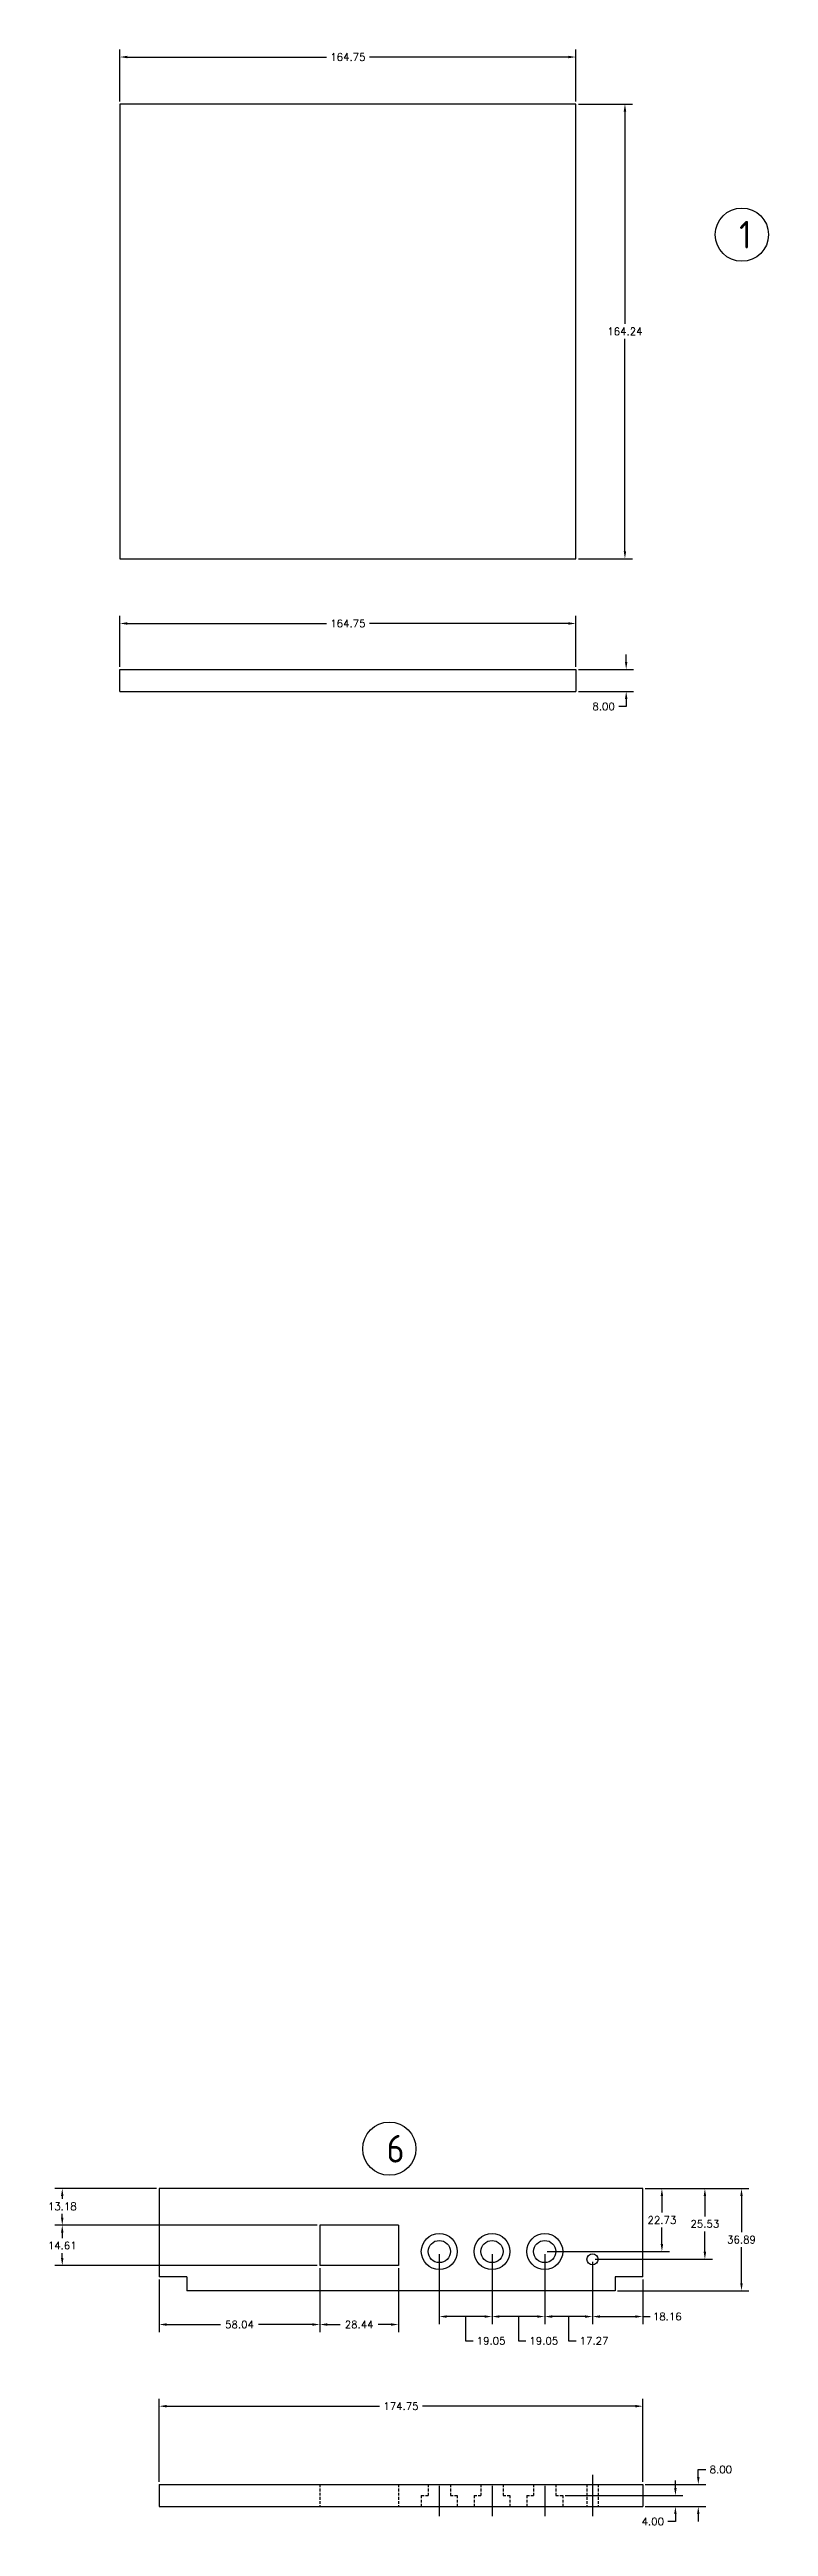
# Model space of a CAD drawing. Header units: millimetres. Extents: x -767 to 3290, y -266 to 762.
# Drawn here: x 104 to 364, y -152 to 743 of the extents above; entities that cross this region are included whole.
import ezdxf

# ---------------------------------------------------------------- set-up
doc = ezdxf.new("R2010")
doc.units = ezdxf.units.MM
doc.linetypes.add('CENTER2', pattern=[28.575, 19.05, -3.175, 3.175, -3.175])
doc.linetypes.add('DASHEDX2', pattern=[1.5, 1, -0.5])
for name, color, linetype in [('Dim', 1, 'Continuous'), ('Hidden', 3, 'DASHEDX2'), ('Layer1', 5, 'Continuous'), ('Wood', 7, 'Continuous')]:
    doc.layers.add(name, color=color, linetype=linetype)
doc.styles.add('ISO Proportional', font='isocp.shx')
doc.styles.get("Standard").update_dxf_attribs({"font": 'simplex.shx'})
doc.dimstyles.new('Copy of Standard', dxfattribs={"dimscale": 15, "dimtxt": 0.18, "dimasz": 0.18, "dimexe": 0.18, "dimexo": 0.0625, "dimgap": 0.09, "dimtad": 0, "dimtih": 1, "dimtoh": 1, "dimzin": 0, "dimdsep": 46, "dimtxsty": 'Standard', "dimcen": 0.09, "dimadec": 0, "dimazin": 0, "dimtfac": 1, "dimtofl": 0, "dimtmove": 0, "dimatfit": 2, "dimfxl": 1, "dimtolj": 1, "dimtzin": 0, "dimarcsym": 0})

msp = doc.modelspace()

# ---------------------------------------------------------------- texts
at = {"layer": 'Layer1', "char_height": 10, "attachment_point": 1, "style": 'ISO Proportional'}
for s, insert in [('1', (353.227, 680.965)), ('6', (225.817, -10.537))]:
    msp.add_mtext_dynamic_manual_height_columns(s, width=25.64739, gutter_width=12.5, heights=[0], dxfattribs=dict(at, insert=insert))

# ---------------------------------------------------------------- blocks, each defined once
blk = doc.blocks.new('*D44')
at = {"layer": 'Defpoints', "color": 0, "transparency": 16777216}
for p in [(294.21, 723.14), (294.21, 558.9), (311.97, 558.9)]:
    blk.add_point(p, dxfattribs=at)
at = {"layer": 'Dim', "color": 0, "lineweight": -2, "transparency": 16777216}
for p, q in [((295.15, 723.14), (314.67, 723.14)), ((311.97, 720.44), (311.97, 643.72)), ((311.97, 561.6), (311.97, 638.32)), ((295.15, 558.9), (314.67, 558.9))]:
    blk.add_line(p, q, dxfattribs=at)
at = {"layer": 'Dim', "color": 0, "transparency": 16777216}
for points in [[(311.52, 720.44), (312.42, 720.44), (311.97, 723.14)], [(311.52, 561.6), (312.42, 561.6), (311.97, 558.9)]]:
    blk.add_solid(points, dxfattribs=at)
at = {"layer": 'Dim', "color": 0, "transparency": 16777216, "insert": (311.97, 641.02), "char_height": 2.7, "attachment_point": 5}
blk.add_mtext('\\A1;164.24', dxfattribs=at)
blk = doc.blocks.new('*D45')
at = {"layer": 'Defpoints', "color": 0, "transparency": 16777216}
for p in [(294.21, 740.14), (129.46, 723.14), (294.21, 723.14)]:
    blk.add_point(p, dxfattribs=at)
at = {"layer": 'Dim', "color": 0, "lineweight": -2, "transparency": 16777216}
for p, q in [((129.46, 724.08), (129.46, 742.84)), ((294.21, 724.08), (294.21, 742.84)), ((132.16, 740.14), (204.06, 740.14)), ((291.51, 740.14), (219.62, 740.14))]:
    blk.add_line(p, q, dxfattribs=at)
at = {"layer": 'Dim', "color": 0, "transparency": 16777216}
for points in [[(132.16, 740.59), (132.16, 739.69), (129.46, 740.14)], [(291.51, 740.59), (291.51, 739.69), (294.21, 740.14)]]:
    blk.add_solid(points, dxfattribs=at)
at = {"layer": 'Dim', "color": 0, "transparency": 16777216, "insert": (211.84, 740.14), "char_height": 2.7, "attachment_point": 5}
blk.add_mtext('\\A1;164.75', dxfattribs=at)
blk = doc.blocks.new('*D46')
at = {"layer": 'Defpoints', "color": 0, "transparency": 16777216}
for p in [(294.21, 518.9), (294.21, 510.9), (312.42, 510.9)]:
    blk.add_point(p, dxfattribs=at)
at = {"layer": 'Dim', "color": 0, "lineweight": -2, "transparency": 16777216}
for p, q in [((312.42, 521.6), (312.42, 524.3)), ((295.15, 518.9), (315.12, 518.9)), ((295.15, 510.9), (315.12, 510.9)), ((312.42, 505.5), (309.72, 505.5)), ((312.42, 508.2), (312.42, 505.5))]:
    blk.add_line(p, q, dxfattribs=at)
at = {"layer": 'Dim', "color": 0, "transparency": 16777216}
for points in [[(311.97, 521.6), (312.87, 521.6), (312.42, 518.9)], [(311.97, 508.2), (312.87, 508.2), (312.42, 510.9)]]:
    blk.add_solid(points, dxfattribs=at)
at = {"layer": 'Dim', "color": 0, "transparency": 16777216, "insert": (304.26, 505.5), "char_height": 2.7, "attachment_point": 5}
blk.add_mtext('\\A1;8.00', dxfattribs=at)
blk = doc.blocks.new('*D47')
at = {"layer": 'Defpoints', "color": 0, "transparency": 16777216}
for p in [(294.21, 535.5), (129.46, 518.9), (294.21, 518.9)]:
    blk.add_point(p, dxfattribs=at)
at = {"layer": 'Dim', "color": 0, "lineweight": -2, "transparency": 16777216}
for p, q in [((129.46, 519.84), (129.46, 538.2)), ((294.21, 519.84), (294.21, 538.2)), ((132.16, 535.5), (204.06, 535.5)), ((291.51, 535.5), (219.62, 535.5))]:
    blk.add_line(p, q, dxfattribs=at)
at = {"layer": 'Dim', "color": 0, "transparency": 16777216}
for points in [[(132.16, 535.95), (132.16, 535.05), (129.46, 535.5)], [(291.51, 535.95), (291.51, 535.05), (294.21, 535.5)]]:
    blk.add_solid(points, dxfattribs=at)
at = {"layer": 'Dim', "color": 0, "transparency": 16777216, "insert": (211.84, 535.5), "char_height": 2.7, "attachment_point": 5}
blk.add_mtext('\\A1;164.75', dxfattribs=at)
blk = doc.blocks.new('*D102')
at = {"layer": 'Defpoints', "color": 0, "transparency": 16777216}
for p in [(318.41, -29.95), (325.33, -29.95), (282.98, -52.68)]:
    blk.add_point(p, dxfattribs=at)
at = {"layer": 'Dim', "color": 0, "lineweight": -2, "transparency": 16777216}
for p, q in [((319.34, -29.95), (328.03, -29.95)), ((325.33, -32.65), (325.33, -38.61)), ((325.33, -49.98), (325.33, -44.01)), ((283.92, -52.68), (328.03, -52.68))]:
    blk.add_line(p, q, dxfattribs=at)
at = {"layer": 'Dim', "color": 0, "transparency": 16777216}
for points in [[(324.88, -32.65), (325.78, -32.65), (325.33, -29.95)], [(324.88, -49.98), (325.78, -49.98), (325.33, -52.68)]]:
    blk.add_solid(points, dxfattribs=at)
at = {"layer": 'Dim', "color": 0, "transparency": 16777216, "insert": (325.33, -41.31), "char_height": 2.7, "attachment_point": 5}
blk.add_mtext('\\A1;22.73', dxfattribs=at)
blk = doc.blocks.new('*D103')
at = {"layer": 'Defpoints', "color": 0, "transparency": 16777216}
for p in [(108.62, -29.95), (143.66, -29.95), (201.7, -43.13)]:
    blk.add_point(p, dxfattribs=at)
at = {"layer": 'Dim', "color": 0, "lineweight": -2, "transparency": 16777216}
for p, q in [((142.72, -29.95), (105.92, -29.95)), ((108.62, -32.65), (108.62, -33.67)), ((200.76, -43.13), (105.92, -43.13)), ((108.62, -40.43), (108.62, -39.07))]:
    blk.add_line(p, q, dxfattribs=at)
at = {"layer": 'Dim', "color": 0, "transparency": 16777216}
for points in [[(108.17, -32.65), (109.07, -32.65), (108.62, -29.95)], [(108.17, -40.43), (109.07, -40.43), (108.62, -43.13)]]:
    blk.add_solid(points, dxfattribs=at)
at = {"layer": 'Dim', "color": 0, "transparency": 16777216, "insert": (108.62, -36.37), "char_height": 2.7, "attachment_point": 5}
blk.add_mtext('\\A1;13.18', dxfattribs=at)
blk = doc.blocks.new('*D104')
at = {"layer": 'Defpoints', "color": 0, "transparency": 16777216}
for p in [(108.62, -43.13), (201.7, -43.13), (201.7, -57.74)]:
    blk.add_point(p, dxfattribs=at)
at = {"layer": 'Dim', "color": 0, "lineweight": -2, "transparency": 16777216}
for p, q in [((200.76, -43.13), (105.92, -43.13)), ((108.62, -45.83), (108.62, -47.83)), ((108.62, -55.04), (108.62, -53.23)), ((200.76, -57.74), (105.92, -57.74))]:
    blk.add_line(p, q, dxfattribs=at)
at = {"layer": 'Dim', "color": 0, "transparency": 16777216}
for points in [[(108.17, -45.83), (109.07, -45.83), (108.62, -43.13)], [(108.17, -55.04), (109.07, -55.04), (108.62, -57.74)]]:
    blk.add_solid(points, dxfattribs=at)
at = {"layer": 'Dim', "color": 0, "transparency": 16777216, "insert": (108.62, -50.53), "char_height": 2.7, "attachment_point": 5}
blk.add_mtext('\\A1;14.61', dxfattribs=at)
blk = doc.blocks.new('*D105')
at = {"layer": 'Defpoints', "color": 0, "transparency": 16777216}
for p in [(318.41, -29.95), (340.86, -29.95), (300.25, -55.48)]:
    blk.add_point(p, dxfattribs=at)
at = {"layer": 'Dim', "color": 0, "lineweight": -2, "transparency": 16777216}
for p, q in [((319.34, -29.95), (343.56, -29.95)), ((340.86, -32.65), (340.86, -40.01)), ((340.86, -52.78), (340.86, -45.41)), ((301.18, -55.48), (343.56, -55.48))]:
    blk.add_line(p, q, dxfattribs=at)
at = {"layer": 'Dim', "color": 0, "transparency": 16777216}
for points in [[(340.41, -32.65), (341.31, -32.65), (340.86, -29.95)], [(340.41, -52.78), (341.31, -52.78), (340.86, -55.48)]]:
    blk.add_solid(points, dxfattribs=at)
at = {"layer": 'Dim', "color": 0, "transparency": 16777216, "insert": (340.86, -42.71), "char_height": 2.7, "attachment_point": 5}
blk.add_mtext('\\A1;25.53', dxfattribs=at)
blk = doc.blocks.new('*D106')
at = {"layer": 'Defpoints', "color": 0, "transparency": 16777216}
for p in [(318.41, -136.84), (318.41, -144.84), (338.48, -144.84)]:
    blk.add_point(p, dxfattribs=at)
at = {"layer": 'Dim', "color": 0, "lineweight": -2, "transparency": 16777216}
for p, q in [((338.48, -134.14), (338.48, -131.44)), ((338.48, -131.44), (341.18, -131.44)), ((319.34, -136.84), (341.18, -136.84)), ((319.34, -144.84), (341.18, -144.84)), ((338.48, -147.54), (338.48, -150.24))]:
    blk.add_line(p, q, dxfattribs=at)
at = {"layer": 'Dim', "color": 0, "transparency": 16777216}
for points in [[(338.03, -134.14), (338.93, -134.14), (338.48, -136.84)], [(338.03, -147.54), (338.93, -147.54), (338.48, -144.84)]]:
    blk.add_solid(points, dxfattribs=at)
at = {"layer": 'Dim', "color": 0, "transparency": 16777216, "insert": (346.64, -131.44), "char_height": 2.7, "attachment_point": 5}
blk.add_mtext('\\A1;8.00', dxfattribs=at)
blk = doc.blocks.new('*U101')
at = {"layer": 'Hidden', "color": 0, "linetype": 'CENTER2', "transparency": 16777216}
blk.add_line((0, 5.5), (0, -5.5), dxfattribs=at)
blk = doc.blocks.new('*U98')
at = {"layer": 'Hidden', "color": 0, "linetype": 'CENTER2', "transparency": 16777216}
blk.add_line((0, 5.5), (0, -5.5), dxfattribs=at)
blk = doc.blocks.new('*U99')
at = {"layer": 'Hidden', "color": 0, "linetype": 'CENTER2', "transparency": 16777216}
blk.add_line((0, 5.5), (0, -5.5), dxfattribs=at)
blk = doc.blocks.new('*U100')
at = {"layer": 'Hidden', "color": 0, "linetype": 'CENTER2', "transparency": 16777216}
blk.add_line((0, 7.5), (0, -7.5), dxfattribs=at)
blk = doc.blocks.new('*D107')
at = {"layer": 'Defpoints', "color": 0, "transparency": 16777216}
for p in [(318.41, -108.56), (143.66, -136.84), (318.41, -136.84)]:
    blk.add_point(p, dxfattribs=at)
at = {"layer": 'Dim', "color": 0, "lineweight": -2, "transparency": 16777216}
for p, q in [((143.66, -135.9), (143.66, -105.86)), ((318.41, -135.9), (318.41, -105.86)), ((146.36, -108.56), (223.25, -108.56)), ((315.71, -108.56), (238.81, -108.56))]:
    blk.add_line(p, q, dxfattribs=at)
at = {"layer": 'Dim', "color": 0, "transparency": 16777216}
for points in [[(146.36, -108.11), (146.36, -109.01), (143.66, -108.56)], [(315.71, -108.11), (315.71, -109.01), (318.41, -108.56)]]:
    blk.add_solid(points, dxfattribs=at)
at = {"layer": 'Dim', "color": 0, "transparency": 16777216, "insert": (231.03, -108.56), "char_height": 2.7, "attachment_point": 5}
blk.add_mtext('\\A1;174.75', dxfattribs=at)
blk = doc.blocks.new('*D108')
at = {"layer": 'Defpoints', "color": 0, "transparency": 16777216}
for p in [(318.41, -29.95), (308.41, -66.84), (354.09, -66.84)]:
    blk.add_point(p, dxfattribs=at)
at = {"layer": 'Dim', "color": 0, "lineweight": -2, "transparency": 16777216}
for p, q in [((319.34, -29.95), (356.79, -29.95)), ((354.09, -32.65), (354.09, -45.69)), ((354.09, -64.14), (354.09, -51.09)), ((309.34, -66.84), (356.79, -66.84))]:
    blk.add_line(p, q, dxfattribs=at)
at = {"layer": 'Dim', "color": 0, "transparency": 16777216}
for points in [[(353.64, -32.65), (354.54, -32.65), (354.09, -29.95)], [(353.64, -64.14), (354.54, -64.14), (354.09, -66.84)]]:
    blk.add_solid(points, dxfattribs=at)
at = {"layer": 'Dim', "color": 0, "transparency": 16777216, "insert": (354.09, -48.39), "char_height": 2.7, "attachment_point": 5}
blk.add_mtext('\\A1;36.89', dxfattribs=at)
blk = doc.blocks.new('*D118')
at = {"layer": 'Defpoints', "color": 0, "transparency": 16777216}
for p in [(143.66, -61.84), (201.7, -57.74), (201.7, -79.06)]:
    blk.add_point(p, dxfattribs=at)
at = {"layer": 'Dim', "color": 0, "lineweight": -2, "transparency": 16777216}
for p, q in [((201.7, -58.67), (201.7, -81.76)), ((143.66, -62.78), (143.66, -81.76)), ((146.36, -79.06), (165.86, -79.06)), ((199, -79.06), (179.49, -79.06))]:
    blk.add_line(p, q, dxfattribs=at)
at = {"layer": 'Dim', "color": 0, "transparency": 16777216}
for points in [[(146.36, -78.61), (146.36, -79.51), (143.66, -79.06)], [(199, -78.61), (199, -79.51), (201.7, -79.06)]]:
    blk.add_solid(points, dxfattribs=at)
at = {"layer": 'Dim', "color": 0, "transparency": 16777216, "insert": (172.68, -79.06), "char_height": 2.7, "attachment_point": 5}
blk.add_mtext('\\A1;58.04', dxfattribs=at)
blk = doc.blocks.new('*D119')
at = {"layer": 'Defpoints', "color": 0, "transparency": 16777216}
for p in [(201.7, -57.74), (230.14, -57.74), (230.14, -79.06)]:
    blk.add_point(p, dxfattribs=at)
at = {"layer": 'Dim', "color": 0, "lineweight": -2, "transparency": 16777216}
for p, q in [((201.7, -58.67), (201.7, -81.76)), ((230.14, -58.67), (230.14, -81.76)), ((204.4, -79.06), (209.11, -79.06)), ((227.44, -79.06), (222.73, -79.06))]:
    blk.add_line(p, q, dxfattribs=at)
at = {"layer": 'Dim', "color": 0, "transparency": 16777216}
for points in [[(204.4, -78.61), (204.4, -79.51), (201.7, -79.06)], [(227.44, -78.61), (227.44, -79.51), (230.14, -79.06)]]:
    blk.add_solid(points, dxfattribs=at)
at = {"layer": 'Dim', "color": 0, "transparency": 16777216, "insert": (215.92, -79.06), "char_height": 2.7, "attachment_point": 5}
blk.add_mtext('\\A1;28.44', dxfattribs=at)
blk = doc.blocks.new('*D120')
at = {"layer": 'Defpoints', "color": 0, "transparency": 16777216}
for p in [(300.25, -55.48), (318.41, -61.84), (300.25, -76.18)]:
    blk.add_point(p, dxfattribs=at)
at = {"layer": 'Dim', "color": 0, "lineweight": -2, "transparency": 16777216}
for p, q in [((300.25, -56.41), (300.25, -78.88)), ((318.41, -62.78), (318.41, -78.88)), ((302.95, -76.18), (315.71, -76.18)), ((318.41, -76.18), (321.11, -76.18))]:
    blk.add_line(p, q, dxfattribs=at)
at = {"layer": 'Dim', "color": 0, "transparency": 16777216}
for points in [[(302.95, -75.73), (302.95, -76.63), (300.25, -76.18)], [(315.71, -75.73), (315.71, -76.63), (318.41, -76.18)]]:
    blk.add_solid(points, dxfattribs=at)
at = {"layer": 'Dim', "color": 0, "transparency": 16777216, "insert": (327.28, -76.18), "char_height": 2.7, "attachment_point": 5}
blk.add_mtext('\\A1;18.16', dxfattribs=at)
blk = doc.blocks.new('*D121')
at = {"layer": 'Defpoints', "color": 0, "transparency": 16777216}
for p in [(282.98, -52.68), (300.25, -55.48), (282.98, -76.18)]:
    blk.add_point(p, dxfattribs=at)
at = {"layer": 'Dim', "color": 0, "lineweight": -2, "transparency": 16777216}
for p, q in [((282.98, -53.62), (282.98, -78.88)), ((300.25, -56.41), (300.25, -78.88)), ((297.55, -76.18), (285.68, -76.18)), ((291.61, -76.18), (291.61, -84.96)), ((291.61, -84.96), (294.31, -84.96))]:
    blk.add_line(p, q, dxfattribs=at)
at = {"layer": 'Dim', "color": 0, "transparency": 16777216}
for points in [[(285.68, -75.73), (285.68, -76.63), (282.98, -76.18)], [(297.55, -75.73), (297.55, -76.63), (300.25, -76.18)]]:
    blk.add_solid(points, dxfattribs=at)
at = {"layer": 'Dim', "color": 0, "transparency": 16777216, "insert": (300.81, -84.96), "char_height": 2.7, "attachment_point": 5}
blk.add_mtext('\\A1;17.27', dxfattribs=at)
blk = doc.blocks.new('*D122')
at = {"layer": 'Defpoints', "color": 0, "transparency": 16777216}
for p in [(263.93, -52.68), (282.98, -52.68), (263.93, -76.18)]:
    blk.add_point(p, dxfattribs=at)
at = {"layer": 'Dim', "color": 0, "lineweight": -2, "transparency": 16777216}
for p, q in [((263.93, -53.62), (263.93, -78.88)), ((282.98, -53.62), (282.98, -78.88)), ((280.28, -76.18), (266.63, -76.18)), ((273.46, -76.18), (273.46, -84.96)), ((273.46, -84.96), (276.16, -84.96))]:
    blk.add_line(p, q, dxfattribs=at)
at = {"layer": 'Dim', "color": 0, "transparency": 16777216}
for points in [[(266.63, -75.73), (266.63, -76.63), (263.93, -76.18)], [(280.28, -75.73), (280.28, -76.63), (282.98, -76.18)]]:
    blk.add_solid(points, dxfattribs=at)
at = {"layer": 'Dim', "color": 0, "transparency": 16777216, "insert": (282.65, -84.96), "char_height": 2.7, "attachment_point": 5}
blk.add_mtext('\\A1;19.05', dxfattribs=at)
blk = doc.blocks.new('*D123')
at = {"layer": 'Defpoints', "color": 0, "transparency": 16777216}
for p in [(244.88, -52.68), (263.93, -52.68), (244.88, -76.18)]:
    blk.add_point(p, dxfattribs=at)
at = {"layer": 'Dim', "color": 0, "lineweight": -2, "transparency": 16777216}
for p, q in [((244.88, -53.62), (244.88, -78.88)), ((263.93, -53.62), (263.93, -78.88)), ((261.23, -76.18), (247.58, -76.18)), ((254.41, -76.18), (254.41, -84.96)), ((254.41, -84.96), (257.11, -84.96))]:
    blk.add_line(p, q, dxfattribs=at)
at = {"layer": 'Dim', "color": 0, "transparency": 16777216}
for points in [[(247.58, -75.73), (247.58, -76.63), (244.88, -76.18)], [(261.23, -75.73), (261.23, -76.63), (263.93, -76.18)]]:
    blk.add_solid(points, dxfattribs=at)
at = {"layer": 'Dim', "color": 0, "transparency": 16777216, "insert": (263.6, -84.96), "char_height": 2.7, "attachment_point": 5}
blk.add_mtext('\\A1;19.05', dxfattribs=at)
blk = doc.blocks.new('*D124')
at = {"layer": 'Defpoints', "color": 0, "transparency": 16777216}
for p in [(289.48, -140.84), (318.41, -144.84), (330.21, -144.84)]:
    blk.add_point(p, dxfattribs=at)
at = {"layer": 'Dim', "color": 0, "lineweight": -2, "transparency": 16777216}
for p, q in [((290.42, -140.84), (332.91, -140.84)), ((330.21, -138.14), (330.21, -135.44)), ((319.34, -144.84), (332.91, -144.84)), ((330.21, -150.24), (327.51, -150.24)), ((330.21, -147.54), (330.21, -150.24))]:
    blk.add_line(p, q, dxfattribs=at)
at = {"layer": 'Dim', "color": 0, "transparency": 16777216}
for points in [[(329.76, -138.14), (330.66, -138.14), (330.21, -140.84)], [(329.76, -147.54), (330.66, -147.54), (330.21, -144.84)]]:
    blk.add_solid(points, dxfattribs=at)
at = {"layer": 'Dim', "color": 0, "transparency": 16777216, "insert": (322.04, -150.24), "char_height": 2.7, "attachment_point": 5}
blk.add_mtext('\\A1;4.00', dxfattribs=at)

# ---------------------------------------------------------------- dimensions: what is measured, and where the dimension line sits
at = {"layer": 'Dim'}
for base, p1, p2, picture, middle in [((294.212, 740.145), (129.462, 723.144), (294.212, 723.144), '*D45', (211.837, 740.145)), ((294.212, 535.497), (129.462, 518.902), (294.212, 518.902), '*D47', (211.837, 535.497)), ((201.698, -79.055), (143.656, -61.839), (201.698, -57.737), '*D118', (172.677, -79.055)), ((318.406, -108.564), (143.656, -136.839), (318.406, -136.839), '*D107', (231.031, -108.564))]:
    dim = msp.add_linear_dim(base=base, p1=p1, p2=p2, dimstyle='Copy of Standard', dxfattribs=at)
    dim.commit()
    dim.dimension.update_dxf_attribs({"geometry": picture, "text_midpoint": middle})
for base, p1, p2, picture, middle in [((311.97, 558.902), (294.212, 723.144), (294.212, 558.902), '*D44', (311.97, 641.023)), ((312.42, 510.902), (294.212, 518.902), (294.212, 510.902), '*D46', (304.256, 505.502)), ((354.094, -66.839), (318.406, -29.947), (308.406, -66.839), '*D108', (354.094, -48.393)), ((330.209, -144.839), (289.481, -140.839), (318.406, -144.839), '*D124', (322.044, -150.239))]:
    dim = msp.add_linear_dim(base=base, p1=p1, p2=p2, angle=90, dimstyle='Copy of Standard', dxfattribs=at)
    dim.commit()
    dim.dimension.update_dxf_attribs({"geometry": picture, "text_midpoint": middle})
for base, p1, p2, picture, middle in [((108.622, -29.947), (201.698, -43.125), (143.656, -29.947), '*D103', (108.622, -36.373)), ((325.333, -29.947), (282.981, -52.679), (318.406, -29.947), '*D102', (325.333, -41.313)), ((340.858, -29.947), (300.246, -55.477), (318.406, -29.947), '*D105', (340.858, -42.712)), ((108.622, -43.125), (201.698, -57.737), (201.698, -43.125), '*D104', (108.622, -50.526)), ((338.479, -144.839), (318.406, -136.839), (318.406, -144.839), '*D106', (346.643, -131.439))]:
    dim = msp.add_linear_dim(base=base, p1=p1, p2=p2, angle=90, dimstyle='Copy of Standard', dxfattribs=at)
    dim.commit()
    dim.dimension.update_dxf_attribs({"geometry": picture, "text_midpoint": middle, "dimtype": 160})
for base, p1, p2, picture, middle in [((244.881, -76.181), (263.931, -52.679), (244.881, -52.679), '*D123', (258.456, -84.956)), ((263.931, -76.181), (282.981, -52.679), (263.931, -52.679), '*D122', (277.506, -84.956)), ((282.981097436, -76.180936743), (300.246097436, -55.4771556), (282.981097436, -52.6791556), '*D121', (295.663597436, -84.955936743)), ((230.142, -79.055), (201.698, -57.737), (230.142, -57.737), '*D119', (215.92, -79.055))]:
    dim = msp.add_linear_dim(base=base, p1=p1, p2=p2, dimstyle='Copy of Standard', override={"dimtmove": 1}, dxfattribs=at)
    dim.commit()
    dim.dimension.update_dxf_attribs({"geometry": picture, "text_midpoint": middle})
dim = msp.add_linear_dim(base=(300.246, -76.181), p1=(318.406, -61.839), p2=(300.246, -55.477), dimstyle='Copy of Standard', dxfattribs=at)
dim.commit()
dim.dimension.update_dxf_attribs({"geometry": '*D120', "text_midpoint": (327.278, -76.181), "dimtype": 160})

# ---------------------------------------------------------------- linework, layer by layer
at = {"layer": 'Hidden'}
for p, q in [((201.698, -136.839), (201.698, -144.839)), ((230.142, -136.839), (230.142, -144.839)), ((238.381, -140.839), (240.881, -140.839)), ((238.381, -140.839), (238.381, -144.839)), ((240.881, -136.839), (240.881, -140.839)), ((248.881, -136.839), (248.881, -140.839)), ((248.881, -140.839), (251.381, -140.839)), ((251.381, -140.839), (251.381, -144.839)), ((257.431, -140.839), (259.931, -140.839)), ((257.431, -140.839), (257.431, -144.839)), ((259.931, -136.839), (259.931, -140.839)), ((267.931, -136.839), (267.931, -140.839)), ((267.931, -140.839), (270.431, -140.839)), ((270.431, -140.839), (270.431, -144.839)), ((276.481, -140.839), (278.981, -140.839)), ((276.481, -140.839), (276.481, -144.839)), ((278.981, -136.839), (278.981, -140.839)), ((286.981, -136.839), (286.981, -140.839)), ((286.981, -140.839), (289.481, -140.839)), ((289.481, -140.839), (289.481, -144.839)), ((298.246, -136.839), (298.246, -144.839)), ((302.246, -136.839), (302.246, -144.839))]:
    msp.add_line(p, q, dxfattribs=at)
at = {"layer": 'Layer1'}
for centre in [(354.227, 675.965), (226.817, -15.537)]:
    msp.add_circle(centre, 9.618, dxfattribs=at)
at = {"layer": 'Wood'}
for p, q in [((294.212, 723.144), (129.462, 723.144)), ((129.462, 723.144), (129.462, 558.902)), ((294.212, 558.902), (294.212, 723.144)), ((129.462, 558.902), (294.212, 558.902)), ((129.462, 518.902), (294.212, 518.902)), ((129.462, 510.902), (129.462, 518.902)), ((129.462, 510.902), (294.212, 510.902)), ((294.212, 518.902), (294.212, 510.902)), ((318.406, -29.947), (143.656, -29.947)), ((143.656, -29.947), (143.656, -61.839)), ((318.406, -61.839), (318.406, -29.947)), ((230.142, -43.125), (201.698, -43.125)), ((201.698, -43.125), (201.698, -57.737)), ((230.142, -43.125), (230.142, -57.737)), ((153.656, -61.839), (143.656, -61.839)), ((153.656, -61.839), (153.656, -66.839)), ((230.142, -57.737), (201.698, -57.737)), ((318.406, -61.839), (308.406, -61.839)), ((308.406, -61.839), (308.406, -66.839)), ((308.406, -66.839), (153.656, -66.839)), ((143.656, -136.839), (318.406, -136.839)), ((143.656, -136.839), (143.656, -144.839)), ((318.406, -136.839), (318.406, -144.839)), ((143.656, -144.839), (318.406, -144.839))]:
    msp.add_line(p, q, dxfattribs=at)
for centre, radius in [((244.881, -52.679), 6.5), ((244.881, -52.679), 4), ((263.931, -52.679), 6.5), ((263.931, -52.679), 4), ((282.981, -52.679), 6.5), ((282.981, -52.679), 4), ((300.246, -55.477), 2)]:
    msp.add_circle(centre, radius, dxfattribs=at)

# ---------------------------------------------------------------- block references
at = {"layer": 'Hidden', "linetype": 'CENTER2'}
for name, p in [('*U100', (300.246, -140.839)), ('*U101', (244.881, -142.839)), ('*U98', (263.931, -142.839)), ('*U99', (282.981, -142.839))]:
    msp.add_blockref(name, p, dxfattribs=at)

msp.set_redraw_order([(e.dxf.handle, doc.entitydb.next_handle()) for e in msp.query("TEXT MTEXT ATTDEF DIMENSION ARC_DIMENSION")])  # texts and dimensions are drawn at this point

doc.saveas('drawing.dxf')
